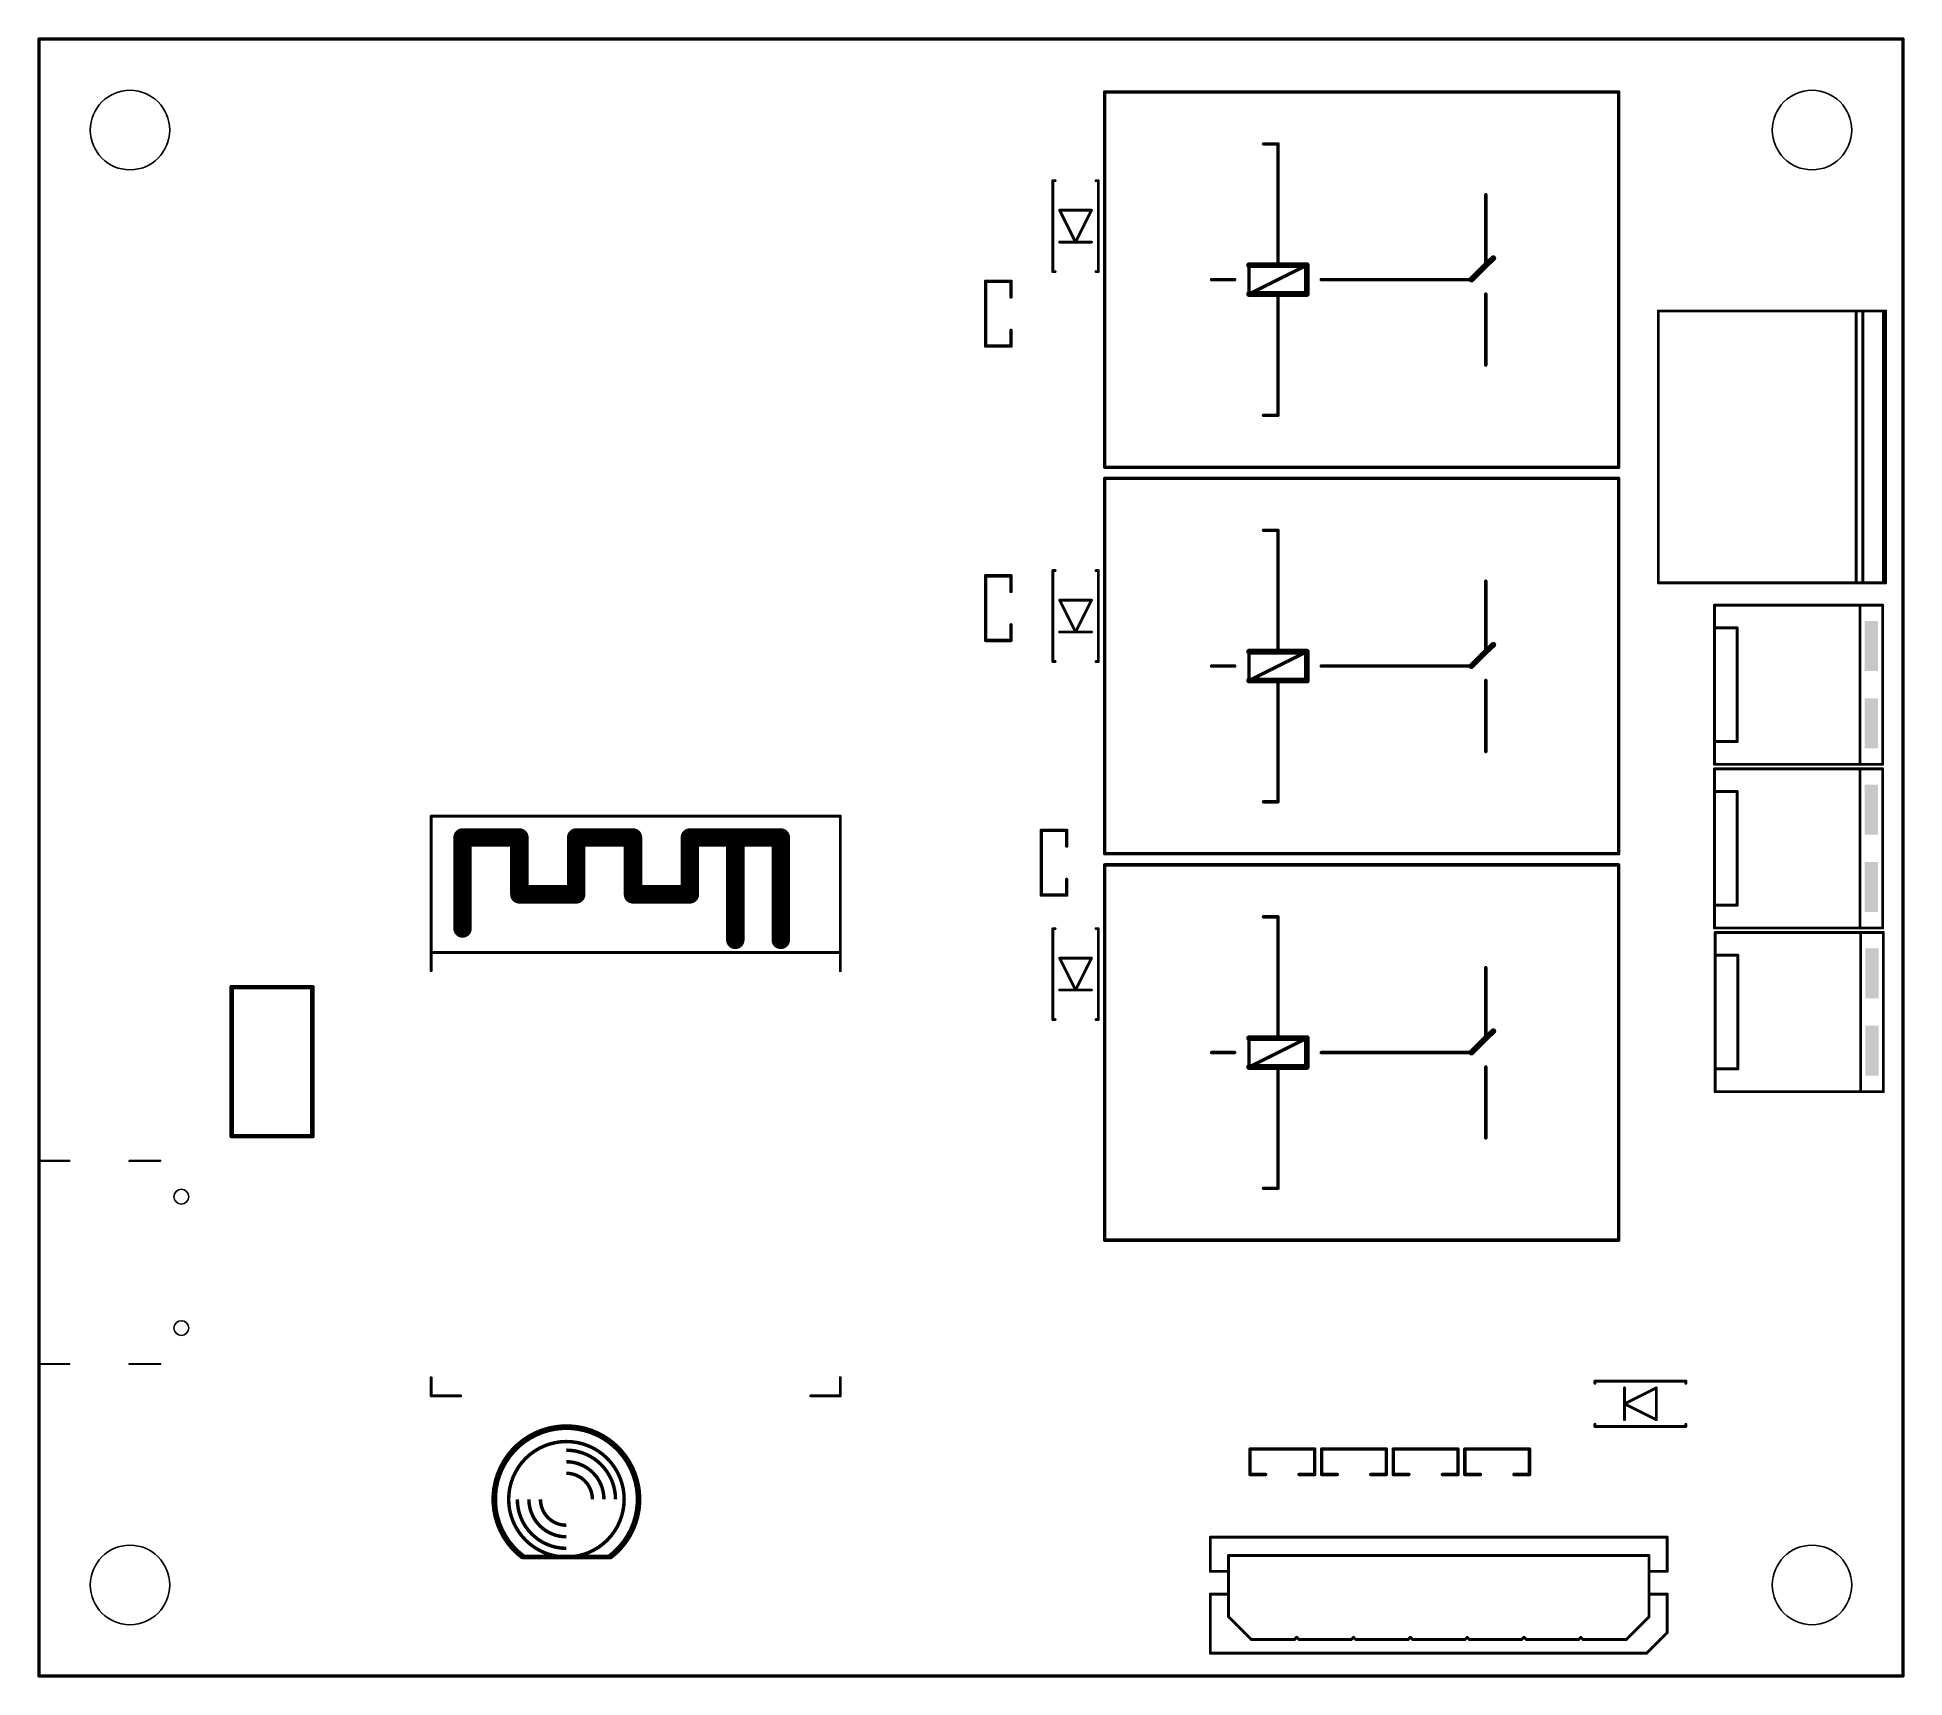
# Model space of a CAD drawing. Extents: x -0.1 to 82.1, y -0.1 to 72.1.
import ezdxf

# ---------------------------------------------------------------- set-up
doc = ezdxf.new("R2010")
doc.units = 0
doc.layers.add('20', color=183, linetype='CONTINUOUS')
doc.layers.add('21', color=253, linetype='CONTINUOUS')

# ---------------------------------------------------------------- blocks, each defined once
blk = doc.blocks.new('RECT')
blk.add_solid([(-0.5, -0.5), (0.5, -0.5), (-0.5, 0.5), (0.5, 0.5)])

msp = doc.modelspace()

# ---------------------------------------------------------------- linework, layer by layer
at = {"layer": '20', "const_width": 0.1524}
for points in [[(82, 72), (0, 72)], [(0, 72), (0, 0)], [(82, 0), (82, 72)], [(0, 0), (82, 0)]]:
    msp.add_lwpolyline(points, dxfattribs=at)
at = {"layer": '20', "const_width": 0.0762}
for points in [[(0, 72.0381, 1), (0, 71.9619)], [(0.0381, 72, 1), (-0.0381, 72)], [(82.0381, 72, 1), (81.9619, 72)], [(82, 71.9619, 1), (82, 72.0381)], [(0, 0.0381, 1), (0, -0.0381)], [(-0.0381, 0, 1), (0.0381, 0)], [(81.9619, 0, 1), (82.0381, 0)], [(82, -0.0381, 1), (82, 0.0381)]]:
    msp.add_lwpolyline(points, format="xyb", dxfattribs=at)
at = {"layer": '20'}
for centre, radius in [((4, 68), 1.75), ((78, 68), 1.75), ((6.26, 21.08), 0.325), ((6.26, 15.3), 0.325), ((4, 4), 1.75), ((78, 4), 1.75)]:
    msp.add_circle(centre, radius, dxfattribs=at)
at = {"layer": '21'}
for points, const_width in [([(46.885, 69.675), (69.491, 69.675)], 0.1524), ([(46.885, 69.675), (46.885, 53.165)], 0.1524), ([(69.491, 53.165), (69.491, 69.675)], 0.1524), ([(53.87, 67.389), (54.505, 67.389)], 0.1524), ([(54.505, 67.389), (54.505, 62.055)], 0.1524), ([(44.6, 65.77), (44.6, 61.77)], 0.127), ([(44.6, 65.77), (44.7, 65.77)], 0.127), ([(46.6, 65.77), (46.5, 65.77)], 0.127), ([(46.6, 65.77), (46.6, 61.77)], 0.127), ([(63.649, 65.1538), (63.649, 62.055)], 0.1524), ([(46.3, 64.47), (44.9, 64.47)], 0.127), ([(44.9, 64.47), (45.6, 63.07)], 0.127), ([(46.3, 64.47), (45.6, 63.07)], 0.127), ([(45.6, 63.07), (44.9, 63.07)], 0.127), ([(46.3, 63.07), (45.6, 63.07)], 0.127), ([(63.649, 62.055), (63.9792, 62.3598)], 0.254), ([(44.7, 61.77), (44.6, 61.77)], 0.127), ([(46.6, 61.77), (46.5, 61.77)], 0.127), ([(54.505, 62.055), (53.235, 62.055)], 0.254), ([(53.235, 62.055), (53.235, 60.785)], 0.1524), ([(53.235, 60.785), (55.775, 62.055)], 0.1524), ([(55.775, 62.055), (54.505, 62.055)], 0.254), ([(55.775, 60.785), (55.775, 62.055)], 0.254), ([(63.014, 61.42), (63.649, 62.055)], 0.254), ([(41.6428, 61.3424), (42.7604, 61.3424)], 0.1524), ([(41.6428, 61.3424), (41.6428, 58.4976)], 0.1524), ([(42.7604, 61.3424), (42.7604, 60.6566)], 0.1524), ([(51.584, 61.42), (52.6, 61.42)], 0.1524), ([(53.235, 60.785), (54.505, 60.785)], 0.254), ([(54.505, 60.785), (55.775, 60.785)], 0.254), ([(54.505, 60.785), (54.505, 55.451)], 0.1524), ([(56.41, 61.42), (63.014, 61.42)], 0.1524), ([(63.649, 60.785), (63.649, 57.6608)], 0.1524), ([(79.94, 60.04), (71.24, 60.04)], 0.127), ([(71.24, 60.04), (71.24, 48.08)], 0.127), ([(80.24, 60.04), (79.94, 60.04)], 0.127), ([(79.94, 48.08), (79.94, 60.04)], 0.127), ([(81.14, 60.04), (80.24, 60.04)], 0.127), ([(80.24, 48.08), (80.24, 60.04)], 0.127), ([(81.24, 60.04), (81.14, 60.04)], 0.127), ([(81.14, 48.08), (81.14, 60.04)], 0.127), ([(81.24, 48.08), (81.24, 60.04)], 0.127), ([(42.7604, 59.1834), (42.7604, 58.4976)], 0.1524), ([(42.7604, 58.4976), (41.6428, 58.4976)], 0.1524), ([(54.505, 55.451), (53.87, 55.451)], 0.1524), ([(69.491, 53.165), (46.885, 53.165)], 0.1524), ([(46.885, 52.675), (69.491, 52.675)], 0.1524), ([(46.885, 52.675), (46.885, 36.165)], 0.1524), ([(69.491, 36.165), (69.491, 52.675)], 0.1524), ([(53.87, 50.389), (54.505, 50.389)], 0.1524), ([(54.505, 50.389), (54.505, 45.055)], 0.1524), ([(44.6, 48.62), (44.6, 44.62)], 0.127), ([(44.6, 48.62), (44.7, 48.62)], 0.127), ([(46.6, 48.62), (46.5, 48.62)], 0.127), ([(46.6, 48.62), (46.6, 44.62)], 0.127), ([(41.6428, 48.3924), (42.7604, 48.3924)], 0.1524), ([(41.6428, 48.3924), (41.6428, 45.5476)], 0.1524), ([(42.7604, 48.3924), (42.7604, 47.7066)], 0.1524), ([(63.649, 48.1538), (63.649, 45.055)], 0.1524), ([(71.24, 48.08), (79.94, 48.08)], 0.127), ([(79.94, 48.08), (80.24, 48.08)], 0.127), ([(80.24, 48.08), (81.14, 48.08)], 0.127), ([(81.14, 48.08), (81.24, 48.08)], 0.127), ([(46.3, 47.32), (44.9, 47.32)], 0.127), ([(44.9, 47.32), (45.6, 45.92)], 0.127), ([(46.3, 47.32), (45.6, 45.92)], 0.127), ([(73.71, 46.1), (73.71, 47.1)], 0.127), ([(81.11, 47.1), (73.71, 47.1)], 0.127), ([(80.11, 40.1), (80.11, 47.1)], 0.127), ([(81.11, 40.1), (81.11, 47.1)], 0.127), ([(42.7604, 46.2334), (42.7604, 45.5476)], 0.1524), ([(73.71, 41.1), (73.71, 46.1)], 0.127), ([(74.71, 46.1), (73.71, 46.1)], 0.127), ([(74.71, 41.1), (74.71, 46.1)], 0.127), ([(42.7604, 45.5476), (41.6428, 45.5476)], 0.1524), ([(45.6, 45.92), (44.9, 45.92)], 0.127), ([(46.3, 45.92), (45.6, 45.92)], 0.127), ([(63.649, 45.055), (63.9792, 45.3598)], 0.254), ([(44.7, 44.62), (44.6, 44.62)], 0.127), ([(46.6, 44.62), (46.5, 44.62)], 0.127), ([(51.584, 44.42), (52.6, 44.42)], 0.1524), ([(54.505, 45.055), (53.235, 45.055)], 0.254), ([(53.235, 45.055), (53.235, 43.785)], 0.1524), ([(53.235, 43.785), (55.775, 45.055)], 0.1524), ([(55.775, 45.055), (54.505, 45.055)], 0.254), ([(55.775, 43.785), (55.775, 45.055)], 0.254), ([(56.41, 44.42), (63.014, 44.42)], 0.1524), ([(63.014, 44.42), (63.649, 45.055)], 0.254), ([(53.235, 43.785), (54.505, 43.785)], 0.254), ([(54.505, 43.785), (55.775, 43.785)], 0.254), ([(54.505, 43.785), (54.505, 38.451)], 0.1524), ([(63.649, 43.785), (63.649, 40.6608)], 0.1524), ([(73.71, 40.1), (73.71, 41.1)], 0.127), ([(73.71, 41.1), (74.71, 41.1)], 0.127), ([(73.71, 40.1), (81.11, 40.1)], 0.127), ([(73.71, 38.9), (73.71, 39.9)], 0.127), ([(81.11, 39.9), (73.71, 39.9)], 0.127), ([(80.11, 32.9), (80.11, 39.9)], 0.127), ([(81.11, 32.9), (81.11, 39.9)], 0.127), ([(73.71, 33.9), (73.71, 38.9)], 0.127), ([(74.71, 38.9), (73.71, 38.9)], 0.127), ([(74.71, 33.9), (74.71, 38.9)], 0.127), ([(17.25, 31.82), (17.25, 37.82)], 0.127), ([(17.25, 37.82), (35.25, 37.82)], 0.127), ([(35.25, 31.82), (35.25, 37.82)], 0.127), ([(54.505, 38.451), (53.87, 38.451)], 0.1524), ([(18.631, 32.878), (18.631, 36.878)], 0.8128), ([(18.631, 36.878), (21.131, 36.878)], 0.8128), ([(21.131, 36.878), (21.131, 34.378)], 0.8128), ([(23.631, 34.378), (23.631, 36.878)], 0.8128), ([(23.631, 36.878), (26.131, 36.878)], 0.8128), ([(26.131, 36.878), (26.131, 34.378)], 0.8128), ([(28.631, 34.378), (28.631, 36.878)], 0.8128), ([(28.631, 36.878), (30.631, 36.878)], 0.8128), ([(30.631, 36.878), (32.631, 36.878)], 0.8128), ([(30.631, 36.878), (30.631, 32.378)], 0.8128), ([(32.631, 36.878), (32.631, 32.378)], 0.8128), ([(44.0928, 37.1924), (45.2104, 37.1924)], 0.1524), ([(44.0928, 37.1924), (44.0928, 34.3476)], 0.1524), ([(45.2104, 37.1924), (45.2104, 36.5066)], 0.1524), ([(69.491, 36.165), (46.885, 36.165)], 0.1524), ([(46.885, 35.675), (69.491, 35.675)], 0.1524), ([(46.885, 35.675), (46.885, 19.165)], 0.1524), ([(69.491, 19.165), (69.491, 35.675)], 0.1524), ([(21.131, 34.378), (23.631, 34.378)], 0.8128), ([(26.131, 34.378), (28.631, 34.378)], 0.8128), ([(45.2104, 35.0334), (45.2104, 34.3476)], 0.1524), ([(45.2104, 34.3476), (44.0928, 34.3476)], 0.1524), ([(73.71, 32.9), (73.71, 33.9)], 0.127), ([(73.71, 33.9), (74.71, 33.9)], 0.127), ([(44.6, 32.87), (44.6, 28.87)], 0.127), ([(44.6, 32.87), (44.7, 32.87)], 0.127), ([(46.6, 32.87), (46.5, 32.87)], 0.127), ([(46.6, 32.87), (46.6, 28.87)], 0.127), ([(53.87, 33.389), (54.505, 33.389)], 0.1524), ([(54.505, 33.389), (54.505, 28.055)], 0.1524), ([(73.71, 32.9), (81.11, 32.9)], 0.127), ([(73.74, 31.7), (73.74, 32.7)], 0.127), ([(81.14, 32.7), (73.74, 32.7)], 0.127), ([(80.14, 25.7), (80.14, 32.7)], 0.127), ([(81.14, 25.7), (81.14, 32.7)], 0.127), ([(17.25, 31.82), (35.25, 31.82)], 0.127), ([(17.25, 31.82), (17.25, 31.02)], 0.127), ([(35.25, 31.82), (35.25, 31.02)], 0.127), ([(46.3, 31.57), (44.9, 31.57)], 0.127), ([(44.9, 31.57), (45.6, 30.17)], 0.127), ([(46.3, 31.57), (45.6, 30.17)], 0.127), ([(63.649, 31.1538), (63.649, 28.055)], 0.1524), ([(73.74, 26.7), (73.74, 31.7)], 0.127), ([(74.74, 31.7), (73.74, 31.7)], 0.127), ([(74.74, 26.7), (74.74, 31.7)], 0.127), ([(8.472, 23.743), (8.472, 30.297)], 0.2032), ([(8.472, 30.297), (12.028, 30.297)], 0.2032), ([(12.028, 30.297), (12.028, 23.743)], 0.2032), ([(45.6, 30.17), (44.9, 30.17)], 0.127), ([(46.3, 30.17), (45.6, 30.17)], 0.127), ([(44.7, 28.87), (44.6, 28.87)], 0.127), ([(46.6, 28.87), (46.5, 28.87)], 0.127), ([(54.505, 28.055), (53.235, 28.055)], 0.254), ([(53.235, 28.055), (53.235, 26.785)], 0.1524), ([(53.235, 26.785), (55.775, 28.055)], 0.1524), ([(55.775, 28.055), (54.505, 28.055)], 0.254), ([(55.775, 26.785), (55.775, 28.055)], 0.254), ([(63.014, 27.42), (63.649, 28.055)], 0.254), ([(63.649, 28.055), (63.9792, 28.3598)], 0.254), ([(51.584, 27.42), (52.6, 27.42)], 0.1524), ([(56.41, 27.42), (63.014, 27.42)], 0.1524), ([(53.235, 26.785), (54.505, 26.785)], 0.254), ([(54.505, 26.785), (55.775, 26.785)], 0.254), ([(54.505, 26.785), (54.505, 21.451)], 0.1524), ([(63.649, 26.785), (63.649, 23.6608)], 0.1524), ([(73.74, 25.7), (73.74, 26.7)], 0.127), ([(73.74, 26.7), (74.74, 26.7)], 0.127), ([(73.74, 25.7), (81.14, 25.7)], 0.127), ([(12.028, 23.743), (8.472, 23.743)], 0.2032), ([(-0.02, 13.72), (-0.02, 22.66)], 0.1016), ([(-0.02, 22.66), (1.33, 22.66)], 0.1016), ([(3.98, 22.66), (5.33, 22.66)], 0.1016), ([(54.505, 21.451), (53.87, 21.451)], 0.1524), ([(69.491, 19.165), (46.885, 19.165)], 0.1524), ([(1.33, 13.72), (-0.02, 13.72)], 0.1016), ([(5.33, 13.72), (3.98, 13.72)], 0.1016), ([(17.25, 12.32), (17.25, 13.12)], 0.127), ([(35.25, 12.32), (35.25, 13.12)], 0.127), ([(17.25, 12.32), (18.55, 12.32)], 0.127), ([(33.95, 12.32), (35.25, 12.32)], 0.127), ([(72.45, 12.97), (68.45, 12.97)], 0.127), ([(68.45, 12.87), (68.45, 12.97)], 0.127), ([(69.75, 11.97), (69.75, 12.67)], 0.127), ([(71.15, 12.67), (69.75, 11.97)], 0.127), ([(71.15, 11.27), (71.15, 12.67)], 0.127), ([(72.45, 12.97), (72.45, 12.87)], 0.127), ([(69.75, 11.27), (69.75, 11.97)], 0.127), ([(71.15, 11.27), (69.75, 11.97)], 0.127), ([(68.45, 10.97), (68.45, 11.07)], 0.127), ([(72.45, 10.97), (68.45, 10.97)], 0.127), ([(72.45, 10.97), (72.45, 11.07)], 0.127), ([(53.2776, 8.8596), (53.2776, 9.9772)], 0.1524), ([(56.1224, 9.9772), (53.2776, 9.9772)], 0.1524), ([(56.1224, 9.9772), (56.1224, 8.8596)], 0.1524), ([(56.4276, 8.8596), (56.4276, 9.9772)], 0.1524), ([(59.2724, 9.9772), (56.4276, 9.9772)], 0.1524), ([(59.2724, 9.9772), (59.2724, 8.8596)], 0.1524), ([(59.5776, 8.8596), (59.5776, 9.9772)], 0.1524), ([(62.4224, 9.9772), (59.5776, 9.9772)], 0.1524), ([(62.4224, 9.9772), (62.4224, 8.8596)], 0.1524), ([(62.7276, 8.8596), (62.7276, 9.9772)], 0.1524), ([(65.5724, 9.9772), (62.7276, 9.9772)], 0.1524), ([(65.5724, 9.9772), (65.5724, 8.8596)], 0.1524), ([(53.9634, 8.8596), (53.2776, 8.8596)], 0.1524), ([(56.1224, 8.8596), (55.4366, 8.8596)], 0.1524), ([(57.1134, 8.8596), (56.4276, 8.8596)], 0.1524), ([(59.2724, 8.8596), (58.5866, 8.8596)], 0.1524), ([(60.2634, 8.8596), (59.5776, 8.8596)], 0.1524), ([(62.4224, 8.8596), (61.7366, 8.8596)], 0.1524), ([(63.4134, 8.8596), (62.7276, 8.8596)], 0.1524), ([(65.5724, 8.8596), (64.8866, 8.8596)], 0.1524), ([(71.63, 6.1), (51.53, 6.1)], 0.127), ([(51.53, 4.6), (51.53, 6.1)], 0.127), ([(71.63, 4.6), (71.63, 6.1)], 0.127), ([(21.295, 5.23), (25.105, 5.23)], 0.2032), ([(52.33, 4.6), (52.33, 5.3)], 0.127), ([(70.83, 5.3), (52.33, 5.3)], 0.127), ([(70.83, 5.3), (70.83, 4.6)], 0.127), ([(52.33, 4.6), (51.53, 4.6)], 0.127), ([(52.33, 3.6), (52.33, 4.6)], 0.127), ([(70.83, 4.6), (70.83, 3.6)], 0.127), ([(71.63, 4.6), (70.83, 4.6)], 0.127), ([(51.53, 1), (51.53, 3.6)], 0.127), ([(52.33, 3.6), (51.53, 3.6)], 0.127), ([(52.33, 2.6), (52.33, 3.6)], 0.127), ([(70.83, 3.6), (70.83, 2.6)], 0.127), ([(71.63, 3.6), (70.83, 3.6)], 0.127), ([(71.63, 1.9), (71.63, 3.6)], 0.127), ([(53.33, 1.6), (52.33, 2.6)], 0.127), ([(70.83, 2.6), (69.83, 1.6)], 0.127), ([(55.23, 1.6), (53.33, 1.6)], 0.127), ([(55.33, 1.7), (55.23, 1.6)], 0.127), ([(55.43, 1.6), (55.33, 1.7)], 0.127), ([(57.73, 1.6), (55.43, 1.6)], 0.127), ([(57.83, 1.7), (57.73, 1.6)], 0.127), ([(57.93, 1.6), (57.83, 1.7)], 0.127), ([(60.23, 1.6), (57.93, 1.6)], 0.127), ([(60.33, 1.7), (60.23, 1.6)], 0.127), ([(60.43, 1.6), (60.33, 1.7)], 0.127), ([(62.73, 1.6), (60.43, 1.6)], 0.127), ([(62.83, 1.7), (62.73, 1.6)], 0.127), ([(62.93, 1.6), (62.83, 1.7)], 0.127), ([(65.23, 1.6), (62.93, 1.6)], 0.127), ([(65.33, 1.7), (65.23, 1.6)], 0.127), ([(65.43, 1.6), (65.33, 1.7)], 0.127), ([(67.73, 1.6), (65.43, 1.6)], 0.127), ([(67.83, 1.7), (67.73, 1.6)], 0.127), ([(67.93, 1.6), (67.83, 1.7)], 0.127), ([(69.83, 1.6), (67.93, 1.6)], 0.127), ([(71.63, 1.9), (70.73, 1)], 0.127), ([(70.73, 1), (51.53, 1)], 0.127)]:
    msp.add_lwpolyline(points, dxfattribs=dict(at, const_width=const_width))
for points, const_width in [([(46.885, 69.7131, 1), (46.885, 69.6369)], 0.0762), ([(46.9231, 69.675, 1), (46.8469, 69.675)], 0.0762), ([(69.5291, 69.675, 1), (69.4529, 69.675)], 0.0762), ([(69.491, 69.6369, 1), (69.491, 69.7131)], 0.0762), ([(53.87, 67.4271, 1), (53.87, 67.3509)], 0.0762), ([(54.5431, 67.389, 1), (54.4669, 67.389)], 0.0762), ([(54.505, 67.3509, 1), (54.505, 67.4271)], 0.0762), ([(44.6318, 65.77, 1), (44.5682, 65.77)], 0.0635), ([(44.6, 65.8018, 1), (44.6, 65.7383)], 0.0635), ([(44.7, 65.7383, 1), (44.7, 65.8018)], 0.0635), ([(46.5, 65.8018, 1), (46.5, 65.7383)], 0.0635), ([(46.6318, 65.77, 1), (46.5682, 65.77)], 0.0635), ([(46.6, 65.7383, 1), (46.6, 65.8018)], 0.0635), ([(63.6871, 65.1538, 1), (63.6109, 65.1538)], 0.0762), ([(44.9, 64.5018, 1), (44.9, 64.4382)], 0.0635), ([(44.9284, 64.4842, 1), (44.8716, 64.4558)], 0.0635), ([(46.3284, 64.4558, 1), (46.2716, 64.4842)], 0.0635), ([(46.3, 64.4382, 1), (46.3, 64.5018)], 0.0635), ([(44.9, 63.1018, 1), (44.9, 63.0382)], 0.0635), ([(45.6, 63.1018, 1), (45.6, 63.0382)], 0.0635), ([(45.5716, 63.0842, 1), (45.6284, 63.0558)], 0.0635), ([(45.5716, 63.0558, 1), (45.6284, 63.0842)], 0.0635), ([(45.6, 63.0382, 1), (45.6, 63.1018)], 0.0635), ([(46.3, 63.0382, 1), (46.3, 63.1018)], 0.0635), ([(64.0223, 62.3131, 1), (63.9361, 62.4065)], 0.127), ([(44.5682, 61.77, 1), (44.6318, 61.77)], 0.0635), ([(44.6, 61.8018, 1), (44.6, 61.7383)], 0.0635), ([(44.7, 61.7383, 1), (44.7, 61.8018)], 0.0635), ([(46.5, 61.8018, 1), (46.5, 61.7383)], 0.0635), ([(46.5682, 61.77, 1), (46.6318, 61.77)], 0.0635), ([(46.6, 61.7383, 1), (46.6, 61.8018)], 0.0635), ([(53.235, 62.1185, 1), (53.235, 61.9915)], 0.127), ([(53.2731, 62.055, 1), (53.1969, 62.055)], 0.0762), ([(54.505, 62.1185, 1), (54.505, 61.9915)], 0.127), ([(54.4669, 62.055, 1), (54.5431, 62.055)], 0.0762), ([(54.505, 61.9915, 1), (54.505, 62.1185)], 0.127), ([(55.8385, 62.055, 1), (55.7115, 62.055)], 0.127), ([(55.775, 61.9915, 1), (55.775, 62.1185)], 0.127), ([(55.792, 62.0209, 1), (55.758, 62.0891)], 0.0762), ([(63.6059, 62.1017, 1), (63.6921, 62.0083)], 0.127), ([(63.6939, 62.0101, 1), (63.6041, 62.0999)], 0.127), ([(63.6109, 62.055, 1), (63.6871, 62.055)], 0.0762), ([(41.6428, 61.3805, 1), (41.6428, 61.3043)], 0.0762), ([(41.6809, 61.3424, 1), (41.6047, 61.3424)], 0.0762), ([(42.7985, 61.3424, 1), (42.7223, 61.3424)], 0.0762), ([(42.7604, 61.3043, 1), (42.7604, 61.3805)], 0.0762), ([(51.584, 61.4581, 1), (51.584, 61.3819)], 0.0762), ([(52.6, 61.3819, 1), (52.6, 61.4581)], 0.0762), ([(53.235, 60.8485, 1), (53.235, 60.7215)], 0.127), ([(53.218, 60.8191, 1), (53.252, 60.7509)], 0.0762), ([(53.1969, 60.785, 1), (53.2731, 60.785)], 0.0762), ([(54.505, 60.8485, 1), (54.505, 60.7215)], 0.127), ([(54.5431, 60.785, 1), (54.4669, 60.785)], 0.0762), ([(54.505, 60.7215, 1), (54.505, 60.8485)], 0.127), ([(55.7115, 60.785, 1), (55.8385, 60.785)], 0.127), ([(55.775, 60.7215, 1), (55.775, 60.8485)], 0.127), ([(56.41, 61.4581, 1), (56.41, 61.3819)], 0.0762), ([(62.9691, 61.4649, 1), (63.0589, 61.3751)], 0.127), ([(63.014, 61.3819, 1), (63.014, 61.4581)], 0.0762), ([(63.6871, 60.785, 1), (63.6109, 60.785)], 0.0762), ([(42.7223, 60.6566, 1), (42.7985, 60.6566)], 0.0762), ([(71.24, 60.0718, 1), (71.24, 60.0083)], 0.0635), ([(71.2718, 60.04, 1), (71.2083, 60.04)], 0.0635), ([(79.9718, 60.04, 1), (79.9082, 60.04)], 0.0635), ([(79.94, 60.0718, 1), (79.94, 60.0083)], 0.0635), ([(79.94, 60.0083, 1), (79.94, 60.0718)], 0.0635), ([(80.24, 60.0718, 1), (80.24, 60.0083)], 0.0635), ([(80.2718, 60.04, 1), (80.2083, 60.04)], 0.0635), ([(80.24, 60.0083, 1), (80.24, 60.0718)], 0.0635), ([(81.1718, 60.04, 1), (81.1082, 60.04)], 0.0635), ([(81.14, 60.0718, 1), (81.14, 60.0083)], 0.0635), ([(81.14, 60.0083, 1), (81.14, 60.0718)], 0.0635), ([(81.2718, 60.04, 1), (81.2083, 60.04)], 0.0635), ([(81.24, 60.0083, 1), (81.24, 60.0718)], 0.0635), ([(42.7985, 59.1834, 1), (42.7223, 59.1834)], 0.0762), ([(41.6428, 58.5357, 1), (41.6428, 58.4595)], 0.0762), ([(41.6047, 58.4976, 1), (41.6809, 58.4976)], 0.0762), ([(42.7223, 58.4976, 1), (42.7985, 58.4976)], 0.0762), ([(42.7604, 58.4595, 1), (42.7604, 58.5357)], 0.0762), ([(63.6109, 57.6608, 1), (63.6871, 57.6608)], 0.0762), ([(53.87, 55.4891, 1), (53.87, 55.4129)], 0.0762), ([(54.4669, 55.451, 1), (54.5431, 55.451)], 0.0762), ([(54.505, 55.4129, 1), (54.505, 55.4891)], 0.0762), ([(46.885, 53.2031, 1), (46.885, 53.1269)], 0.0762), ([(46.8469, 53.165, 1), (46.9231, 53.165)], 0.0762), ([(46.885, 52.7131, 1), (46.885, 52.6369)], 0.0762), ([(46.9231, 52.675, 1), (46.8469, 52.675)], 0.0762), ([(69.4529, 53.165, 1), (69.5291, 53.165)], 0.0762), ([(69.5291, 52.675, 1), (69.4529, 52.675)], 0.0762), ([(69.491, 53.1269, 1), (69.491, 53.2031)], 0.0762), ([(69.491, 52.6369, 1), (69.491, 52.7131)], 0.0762), ([(53.87, 50.4271, 1), (53.87, 50.3509)], 0.0762), ([(54.5431, 50.389, 1), (54.4669, 50.389)], 0.0762), ([(54.505, 50.3509, 1), (54.505, 50.4271)], 0.0762), ([(44.6318, 48.62, 1), (44.5682, 48.62)], 0.0635), ([(44.6, 48.6518, 1), (44.6, 48.5883)], 0.0635), ([(44.7, 48.5883, 1), (44.7, 48.6518)], 0.0635), ([(46.5, 48.6518, 1), (46.5, 48.5883)], 0.0635), ([(46.6318, 48.62, 1), (46.5682, 48.62)], 0.0635), ([(46.6, 48.5883, 1), (46.6, 48.6518)], 0.0635), ([(41.6428, 48.4305, 1), (41.6428, 48.3543)], 0.0762), ([(41.6809, 48.3924, 1), (41.6047, 48.3924)], 0.0762), ([(42.7985, 48.3924, 1), (42.7223, 48.3924)], 0.0762), ([(42.7223, 47.7066, 1), (42.7985, 47.7066)], 0.0762), ([(42.7604, 48.3543, 1), (42.7604, 48.4305)], 0.0762), ([(63.6871, 48.1538, 1), (63.6109, 48.1538)], 0.0762), ([(71.24, 48.1118, 1), (71.24, 48.0483)], 0.0635), ([(71.2083, 48.08, 1), (71.2718, 48.08)], 0.0635), ([(79.9082, 48.08, 1), (79.9718, 48.08)], 0.0635), ([(79.94, 48.1118, 1), (79.94, 48.0483)], 0.0635), ([(79.94, 48.0483, 1), (79.94, 48.1118)], 0.0635), ([(80.24, 48.1118, 1), (80.24, 48.0483)], 0.0635), ([(80.2083, 48.08, 1), (80.2718, 48.08)], 0.0635), ([(80.24, 48.0483, 1), (80.24, 48.1118)], 0.0635), ([(81.1082, 48.08, 1), (81.1718, 48.08)], 0.0635), ([(81.14, 48.1118, 1), (81.14, 48.0483)], 0.0635), ([(81.14, 48.0483, 1), (81.14, 48.1118)], 0.0635), ([(81.2083, 48.08, 1), (81.2718, 48.08)], 0.0635), ([(81.24, 48.0483, 1), (81.24, 48.1118)], 0.0635), ([(44.9, 47.3518, 1), (44.9, 47.2882)], 0.0635), ([(44.9284, 47.3342, 1), (44.8716, 47.3058)], 0.0635), ([(46.3284, 47.3058, 1), (46.2716, 47.3342)], 0.0635), ([(46.3, 47.2882, 1), (46.3, 47.3518)], 0.0635), ([(73.71, 47.1318, 1), (73.71, 47.0682)], 0.0635), ([(73.7418, 47.1, 1), (73.6783, 47.1)], 0.0635), ([(80.1418, 47.1, 1), (80.0782, 47.1)], 0.0635), ([(81.1418, 47.1, 1), (81.0782, 47.1)], 0.0635), ([(81.11, 47.0682, 1), (81.11, 47.1318)], 0.0635), ([(42.7985, 46.2334, 1), (42.7223, 46.2334)], 0.0762), ([(73.71, 46.1318, 1), (73.71, 46.0682)], 0.0635), ([(73.7418, 46.1, 1), (73.6783, 46.1)], 0.0635), ([(73.6783, 46.1, 1), (73.7418, 46.1)], 0.0635), ([(74.7418, 46.1, 1), (74.6783, 46.1)], 0.0635), ([(74.71, 46.0682, 1), (74.71, 46.1318)], 0.0635), ([(41.6428, 45.5857, 1), (41.6428, 45.5095)], 0.0762), ([(41.6047, 45.5476, 1), (41.6809, 45.5476)], 0.0762), ([(42.7223, 45.5476, 1), (42.7985, 45.5476)], 0.0762), ([(42.7604, 45.5095, 1), (42.7604, 45.5857)], 0.0762), ([(44.9, 45.9518, 1), (44.9, 45.8882)], 0.0635), ([(45.6, 45.9518, 1), (45.6, 45.8882)], 0.0635), ([(45.5716, 45.9342, 1), (45.6284, 45.9058)], 0.0635), ([(45.5716, 45.9058, 1), (45.6284, 45.9342)], 0.0635), ([(45.6, 45.8882, 1), (45.6, 45.9518)], 0.0635), ([(46.3, 45.8882, 1), (46.3, 45.9518)], 0.0635), ([(64.0223, 45.3131, 1), (63.9361, 45.4065)], 0.127), ([(44.5682, 44.62, 1), (44.6318, 44.62)], 0.0635), ([(44.6, 44.6518, 1), (44.6, 44.5883)], 0.0635), ([(44.7, 44.5883, 1), (44.7, 44.6518)], 0.0635), ([(46.5, 44.6518, 1), (46.5, 44.5883)], 0.0635), ([(46.5682, 44.62, 1), (46.6318, 44.62)], 0.0635), ([(46.6, 44.5883, 1), (46.6, 44.6518)], 0.0635), ([(51.584, 44.4581, 1), (51.584, 44.3819)], 0.0762), ([(52.6, 44.3819, 1), (52.6, 44.4581)], 0.0762), ([(53.235, 45.1185, 1), (53.235, 44.9915)], 0.127), ([(53.2731, 45.055, 1), (53.1969, 45.055)], 0.0762), ([(54.505, 45.1185, 1), (54.505, 44.9915)], 0.127), ([(54.4669, 45.055, 1), (54.5431, 45.055)], 0.0762), ([(54.505, 44.9915, 1), (54.505, 45.1185)], 0.127), ([(55.8385, 45.055, 1), (55.7115, 45.055)], 0.127), ([(55.775, 44.9915, 1), (55.775, 45.1185)], 0.127), ([(55.792, 45.0209, 1), (55.758, 45.0891)], 0.0762), ([(56.41, 44.4581, 1), (56.41, 44.3819)], 0.0762), ([(62.9691, 44.4649, 1), (63.0589, 44.3751)], 0.127), ([(63.014, 44.3819, 1), (63.014, 44.4581)], 0.0762), ([(63.6059, 45.1017, 1), (63.6921, 45.0083)], 0.127), ([(63.6939, 45.0101, 1), (63.6041, 45.0999)], 0.127), ([(63.6109, 45.055, 1), (63.6871, 45.055)], 0.0762), ([(53.235, 43.8485, 1), (53.235, 43.7215)], 0.127), ([(53.218, 43.8191, 1), (53.252, 43.7509)], 0.0762), ([(53.1969, 43.785, 1), (53.2731, 43.785)], 0.0762), ([(54.505, 43.8485, 1), (54.505, 43.7215)], 0.127), ([(54.5431, 43.785, 1), (54.4669, 43.785)], 0.0762), ([(54.505, 43.7215, 1), (54.505, 43.8485)], 0.127), ([(55.7115, 43.785, 1), (55.8385, 43.785)], 0.127), ([(55.775, 43.7215, 1), (55.775, 43.8485)], 0.127), ([(63.6871, 43.785, 1), (63.6109, 43.785)], 0.0762), ([(73.71, 41.1318, 1), (73.71, 41.0682)], 0.0635), ([(73.7418, 41.1, 1), (73.6783, 41.1)], 0.0635), ([(73.6783, 41.1, 1), (73.7418, 41.1)], 0.0635), ([(74.6783, 41.1, 1), (74.7418, 41.1)], 0.0635), ([(74.71, 41.0682, 1), (74.71, 41.1318)], 0.0635), ([(63.6109, 40.6608, 1), (63.6871, 40.6608)], 0.0762), ([(73.71, 40.1318, 1), (73.71, 40.0682)], 0.0635), ([(73.71, 39.9318, 1), (73.71, 39.8682)], 0.0635), ([(73.6783, 40.1, 1), (73.7418, 40.1)], 0.0635), ([(73.7418, 39.9, 1), (73.6783, 39.9)], 0.0635), ([(80.0782, 40.1, 1), (80.1418, 40.1)], 0.0635), ([(80.1418, 39.9, 1), (80.0782, 39.9)], 0.0635), ([(81.0782, 40.1, 1), (81.1418, 40.1)], 0.0635), ([(81.1418, 39.9, 1), (81.0782, 39.9)], 0.0635), ([(81.11, 40.0682, 1), (81.11, 40.1318)], 0.0635), ([(81.11, 39.8682, 1), (81.11, 39.9318)], 0.0635), ([(73.71, 38.9318, 1), (73.71, 38.8682)], 0.0635), ([(73.7418, 38.9, 1), (73.6783, 38.9)], 0.0635), ([(73.6783, 38.9, 1), (73.7418, 38.9)], 0.0635), ([(74.7418, 38.9, 1), (74.6783, 38.9)], 0.0635), ([(74.71, 38.8682, 1), (74.71, 38.9318)], 0.0635), ([(17.25, 37.8518, 1), (17.25, 37.7882)], 0.0635), ([(17.2817, 37.82, 1), (17.2183, 37.82)], 0.0635), ([(35.2818, 37.82, 1), (35.2182, 37.82)], 0.0635), ([(35.25, 37.7882, 1), (35.25, 37.8518)], 0.0635), ([(53.87, 38.4891, 1), (53.87, 38.4129)], 0.0762), ([(54.4669, 38.451, 1), (54.5431, 38.451)], 0.0762), ([(54.505, 38.4129, 1), (54.505, 38.4891)], 0.0762), ([(18.8342, 36.878, 1), (18.4278, 36.878)], 0.4064), ([(18.631, 37.0812, 1), (18.631, 36.6748)], 0.4064), ([(21.3342, 36.878, 1), (20.9278, 36.878)], 0.4064), ([(21.131, 36.6748, 1), (21.131, 37.0812)], 0.4064), ([(23.8342, 36.878, 1), (23.4278, 36.878)], 0.4064), ([(23.631, 37.0812, 1), (23.631, 36.6748)], 0.4064), ([(26.3342, 36.878, 1), (25.9278, 36.878)], 0.4064), ([(26.131, 36.6748, 1), (26.131, 37.0812)], 0.4064), ([(28.8342, 36.878, 1), (28.4278, 36.878)], 0.4064), ([(28.631, 37.0812, 1), (28.631, 36.6748)], 0.4064), ([(30.631, 37.0812, 1), (30.631, 36.6748)], 0.4064), ([(30.8342, 36.878, 1), (30.4278, 36.878)], 0.4064), ([(30.631, 36.6748, 1), (30.631, 37.0812)], 0.4064), ([(32.8342, 36.878, 1), (32.4278, 36.878)], 0.4064), ([(32.631, 36.6748, 1), (32.631, 37.0812)], 0.4064), ([(44.0928, 37.2305, 1), (44.0928, 37.1543)], 0.0762), ([(44.1309, 37.1924, 1), (44.0547, 37.1924)], 0.0762), ([(45.2485, 37.1924, 1), (45.1723, 37.1924)], 0.0762), ([(45.2104, 37.1543, 1), (45.2104, 37.2305)], 0.0762), ([(45.1723, 36.5066, 1), (45.2485, 36.5066)], 0.0762), ([(46.885, 36.2031, 1), (46.885, 36.1269)], 0.0762), ([(46.8469, 36.165, 1), (46.9231, 36.165)], 0.0762), ([(69.4529, 36.165, 1), (69.5291, 36.165)], 0.0762), ([(69.491, 36.1269, 1), (69.491, 36.2031)], 0.0762), ([(46.885, 35.7131, 1), (46.885, 35.6369)], 0.0762), ([(46.9231, 35.675, 1), (46.8469, 35.675)], 0.0762), ([(69.5291, 35.675, 1), (69.4529, 35.675)], 0.0762), ([(69.491, 35.6369, 1), (69.491, 35.7131)], 0.0762), ([(21.131, 34.5812, 1), (21.131, 34.1748)], 0.4064), ([(20.9278, 34.378, 1), (21.3342, 34.378)], 0.4064), ([(23.4278, 34.378, 1), (23.8342, 34.378)], 0.4064), ([(23.631, 34.1748, 1), (23.631, 34.5812)], 0.4064), ([(26.131, 34.5812, 1), (26.131, 34.1748)], 0.4064), ([(25.9278, 34.378, 1), (26.3342, 34.378)], 0.4064), ([(28.4278, 34.378, 1), (28.8342, 34.378)], 0.4064), ([(28.631, 34.1748, 1), (28.631, 34.5812)], 0.4064), ([(45.2485, 35.0334, 1), (45.1723, 35.0334)], 0.0762), ([(44.0928, 34.3857, 1), (44.0928, 34.3095)], 0.0762), ([(44.0547, 34.3476, 1), (44.1309, 34.3476)], 0.0762), ([(45.1723, 34.3476, 1), (45.2485, 34.3476)], 0.0762), ([(45.2104, 34.3095, 1), (45.2104, 34.3857)], 0.0762), ([(73.71, 33.9318, 1), (73.71, 33.8682)], 0.0635), ([(73.7418, 33.9, 1), (73.6783, 33.9)], 0.0635), ([(73.6783, 33.9, 1), (73.7418, 33.9)], 0.0635), ([(74.6783, 33.9, 1), (74.7418, 33.9)], 0.0635), ([(74.71, 33.8682, 1), (74.71, 33.9318)], 0.0635), ([(18.4278, 32.878, 1), (18.8342, 32.878)], 0.4064), ([(44.6318, 32.87, 1), (44.5682, 32.87)], 0.0635), ([(44.6, 32.9018, 1), (44.6, 32.8383)], 0.0635), ([(44.7, 32.8383, 1), (44.7, 32.9018)], 0.0635), ([(46.5, 32.9018, 1), (46.5, 32.8383)], 0.0635), ([(46.6318, 32.87, 1), (46.5682, 32.87)], 0.0635), ([(46.6, 32.8383, 1), (46.6, 32.9018)], 0.0635), ([(53.87, 33.4271, 1), (53.87, 33.3509)], 0.0762), ([(54.5431, 33.389, 1), (54.4669, 33.389)], 0.0762), ([(54.505, 33.3509, 1), (54.505, 33.4271)], 0.0762), ([(73.71, 32.9318, 1), (73.71, 32.8682)], 0.0635), ([(73.6783, 32.9, 1), (73.7418, 32.9)], 0.0635), ([(80.0782, 32.9, 1), (80.1418, 32.9)], 0.0635), ([(81.0782, 32.9, 1), (81.1418, 32.9)], 0.0635), ([(81.11, 32.8682, 1), (81.11, 32.9318)], 0.0635), ([(30.4278, 32.378, 1), (30.8342, 32.378)], 0.4064), ([(32.4278, 32.378, 1), (32.8342, 32.378)], 0.4064), ([(73.74, 32.7318, 1), (73.74, 32.6683)], 0.0635), ([(73.7718, 32.7, 1), (73.7083, 32.7)], 0.0635), ([(80.1718, 32.7, 1), (80.1082, 32.7)], 0.0635), ([(81.1718, 32.7, 1), (81.1082, 32.7)], 0.0635), ([(81.14, 32.6683, 1), (81.14, 32.7318)], 0.0635), ([(17.25, 31.8517, 1), (17.25, 31.7883)], 0.0635), ([(17.2817, 31.82, 1), (17.2183, 31.82)], 0.0635), ([(17.2183, 31.82, 1), (17.2817, 31.82)], 0.0635), ([(35.2818, 31.82, 1), (35.2182, 31.82)], 0.0635), ([(35.2182, 31.82, 1), (35.2818, 31.82)], 0.0635), ([(35.25, 31.7883, 1), (35.25, 31.8517)], 0.0635), ([(44.9284, 31.5842, 1), (44.8716, 31.5558)], 0.0635), ([(44.9, 31.6017, 1), (44.9, 31.5383)], 0.0635), ([(46.3284, 31.5558, 1), (46.2716, 31.5842)], 0.0635), ([(46.3, 31.5383, 1), (46.3, 31.6017)], 0.0635), ([(63.6871, 31.1538, 1), (63.6109, 31.1538)], 0.0762), ([(73.7718, 31.7, 1), (73.7083, 31.7)], 0.0635), ([(73.74, 31.7318, 1), (73.74, 31.6683)], 0.0635), ([(73.7083, 31.7, 1), (73.7718, 31.7)], 0.0635), ([(74.7718, 31.7, 1), (74.7083, 31.7)], 0.0635), ([(74.74, 31.6683, 1), (74.74, 31.7318)], 0.0635), ([(8.5228, 30.297, 1), (8.4212, 30.297)], 0.1016), ([(8.472, 30.3478, 1), (8.472, 30.2462)], 0.1016), ([(12.0788, 30.297, 1), (11.9772, 30.297)], 0.1016), ([(12.028, 30.2462, 1), (12.028, 30.3478)], 0.1016), ([(17.2183, 31.02, 1), (17.2817, 31.02)], 0.0635), ([(35.2182, 31.02, 1), (35.2818, 31.02)], 0.0635), ([(44.9, 30.2018, 1), (44.9, 30.1383)], 0.0635), ([(45.6, 30.2018, 1), (45.6, 30.1383)], 0.0635), ([(45.5716, 30.1842, 1), (45.6284, 30.1558)], 0.0635), ([(45.5716, 30.1558, 1), (45.6284, 30.1842)], 0.0635), ([(45.6, 30.1383, 1), (45.6, 30.2018)], 0.0635), ([(46.3, 30.1383, 1), (46.3, 30.2018)], 0.0635), ([(44.5682, 28.87, 1), (44.6318, 28.87)], 0.0635), ([(44.6, 28.9017, 1), (44.6, 28.8383)], 0.0635), ([(44.7, 28.8383, 1), (44.7, 28.9017)], 0.0635), ([(46.5, 28.9017, 1), (46.5, 28.8383)], 0.0635), ([(46.5682, 28.87, 1), (46.6318, 28.87)], 0.0635), ([(46.6, 28.8383, 1), (46.6, 28.9017)], 0.0635), ([(53.235, 28.1185, 1), (53.235, 27.9915)], 0.127), ([(53.2731, 28.055, 1), (53.1969, 28.055)], 0.0762), ([(54.505, 28.1185, 1), (54.505, 27.9915)], 0.127), ([(54.4669, 28.055, 1), (54.5431, 28.055)], 0.0762), ([(54.505, 27.9915, 1), (54.505, 28.1185)], 0.127), ([(55.8385, 28.055, 1), (55.7115, 28.055)], 0.127), ([(55.775, 27.9915, 1), (55.775, 28.1185)], 0.127), ([(55.792, 28.0209, 1), (55.758, 28.0891)], 0.0762), ([(63.6059, 28.1017, 1), (63.6921, 28.0083)], 0.127), ([(63.6939, 28.0101, 1), (63.6041, 28.0999)], 0.127), ([(63.6109, 28.055, 1), (63.6871, 28.055)], 0.0762), ([(64.0223, 28.3131, 1), (63.9361, 28.4065)], 0.127), ([(51.584, 27.4581, 1), (51.584, 27.3819)], 0.0762), ([(52.6, 27.3819, 1), (52.6, 27.4581)], 0.0762), ([(56.41, 27.4581, 1), (56.41, 27.3819)], 0.0762), ([(62.9691, 27.4649, 1), (63.0589, 27.3751)], 0.127), ([(63.014, 27.3819, 1), (63.014, 27.4581)], 0.0762), ([(53.235, 26.8485, 1), (53.235, 26.7215)], 0.127), ([(53.218, 26.8191, 1), (53.252, 26.7509)], 0.0762), ([(53.1969, 26.785, 1), (53.2731, 26.785)], 0.0762), ([(54.505, 26.8485, 1), (54.505, 26.7215)], 0.127), ([(54.5431, 26.785, 1), (54.4669, 26.785)], 0.0762), ([(54.505, 26.7215, 1), (54.505, 26.8485)], 0.127), ([(55.7115, 26.785, 1), (55.8385, 26.785)], 0.127), ([(55.775, 26.7215, 1), (55.775, 26.8485)], 0.127), ([(63.6871, 26.785, 1), (63.6109, 26.785)], 0.0762), ([(73.7718, 26.7, 1), (73.7083, 26.7)], 0.0635), ([(73.74, 26.7318, 1), (73.74, 26.6683)], 0.0635), ([(73.7083, 26.7, 1), (73.7718, 26.7)], 0.0635), ([(74.7083, 26.7, 1), (74.7718, 26.7)], 0.0635), ([(74.74, 26.6683, 1), (74.74, 26.7318)], 0.0635), ([(73.74, 25.7318, 1), (73.74, 25.6683)], 0.0635), ([(73.7083, 25.7, 1), (73.7718, 25.7)], 0.0635), ([(80.1082, 25.7, 1), (80.1718, 25.7)], 0.0635), ([(81.1082, 25.7, 1), (81.1718, 25.7)], 0.0635), ([(81.14, 25.6683, 1), (81.14, 25.7318)], 0.0635), ([(8.472, 23.7938, 1), (8.472, 23.6922)], 0.1016), ([(12.028, 23.6922, 1), (12.028, 23.7938)], 0.1016), ([(8.4212, 23.743, 1), (8.5228, 23.743)], 0.1016), ([(11.9772, 23.743, 1), (12.0788, 23.743)], 0.1016), ([(63.6109, 23.6608, 1), (63.6871, 23.6608)], 0.0762), ([(0.0054, 22.66, 1), (-0.0454, 22.66)], 0.0508), ([(-0.02, 22.6854, 1), (-0.02, 22.6346)], 0.0508), ([(1.33, 22.6346, 1), (1.33, 22.6854)], 0.0508), ([(3.98, 22.6854, 1), (3.98, 22.6346)], 0.0508), ([(5.33, 22.6346, 1), (5.33, 22.6854)], 0.0508), ([(53.87, 21.4891, 1), (53.87, 21.4129)], 0.0762), ([(54.4669, 21.451, 1), (54.5431, 21.451)], 0.0762), ([(54.505, 21.4129, 1), (54.505, 21.4891)], 0.0762), ([(46.885, 19.2031, 1), (46.885, 19.1269)], 0.0762), ([(46.8469, 19.165, 1), (46.9231, 19.165)], 0.0762), ([(69.4529, 19.165, 1), (69.5291, 19.165)], 0.0762), ([(69.491, 19.1269, 1), (69.491, 19.2031)], 0.0762), ([(-0.02, 13.7454, 1), (-0.02, 13.6946)], 0.0508), ([(-0.0454, 13.72, 1), (0.0054, 13.72)], 0.0508), ([(1.33, 13.6946, 1), (1.33, 13.7454)], 0.0508), ([(3.98, 13.7454, 1), (3.98, 13.6946)], 0.0508), ([(5.33, 13.6946, 1), (5.33, 13.7454)], 0.0508), ([(17.2817, 13.12, 1), (17.2183, 13.12)], 0.0635), ([(35.2818, 13.12, 1), (35.2182, 13.12)], 0.0635), ([(17.25, 12.3518, 1), (17.25, 12.2882)], 0.0635), ([(17.2183, 12.32, 1), (17.2817, 12.32)], 0.0635), ([(18.55, 12.2882, 1), (18.55, 12.3518)], 0.0635), ([(33.95, 12.3518, 1), (33.95, 12.2882)], 0.0635), ([(35.2182, 12.32, 1), (35.2818, 12.32)], 0.0635), ([(35.25, 12.2882, 1), (35.25, 12.3518)], 0.0635), ([(68.45, 13.0018, 1), (68.45, 12.9383)], 0.0635), ([(68.4818, 12.97, 1), (68.4183, 12.97)], 0.0635), ([(68.4183, 12.87, 1), (68.4818, 12.87)], 0.0635), ([(69.7818, 12.67, 1), (69.7182, 12.67)], 0.0635), ([(71.1818, 12.67, 1), (71.1183, 12.67)], 0.0635), ([(71.1642, 12.6416, 1), (71.1358, 12.6984)], 0.0635), ([(72.4818, 12.97, 1), (72.4183, 12.97)], 0.0635), ([(72.4183, 12.87, 1), (72.4818, 12.87)], 0.0635), ([(72.45, 12.9383, 1), (72.45, 13.0018)], 0.0635), ([(69.7818, 11.97, 1), (69.7182, 11.97)], 0.0635), ([(69.7182, 11.97, 1), (69.7818, 11.97)], 0.0635), ([(69.7642, 11.9984, 1), (69.7358, 11.9416)], 0.0635), ([(69.7358, 11.9984, 1), (69.7642, 11.9416)], 0.0635), ([(25.105, 5.23, 3), (21.295, 5.23)], 0.254), ([(68.4818, 11.07, 1), (68.4183, 11.07)], 0.0635), ([(68.45, 11.0018, 1), (68.45, 10.9383)], 0.0635), ([(68.4183, 10.97, 1), (68.4818, 10.97)], 0.0635), ([(69.7182, 11.27, 1), (69.7818, 11.27)], 0.0635), ([(71.1183, 11.27, 1), (71.1818, 11.27)], 0.0635), ([(71.1358, 11.2416, 1), (71.1642, 11.2984)], 0.0635), ([(72.4818, 11.07, 1), (72.4183, 11.07)], 0.0635), ([(72.4183, 10.97, 1), (72.4818, 10.97)], 0.0635), ([(72.45, 10.9383, 1), (72.45, 11.0018)], 0.0635), ([(23.2, 5.23, 1), (23.2, 10.31, 1), (23.2, 5.23)], 0.1524), ([(25.359, 7.77, 0.4142), (23.2, 9.929)], 0.1524), ([(53.3157, 9.9772, 1), (53.2395, 9.9772)], 0.0762), ([(53.2776, 10.0153, 1), (53.2776, 9.9391)], 0.0762), ([(56.1605, 9.9772, 1), (56.0843, 9.9772)], 0.0762), ([(56.1224, 9.9391, 1), (56.1224, 10.0153)], 0.0762), ([(56.4657, 9.9772, 1), (56.3895, 9.9772)], 0.0762), ([(56.4276, 10.0153, 1), (56.4276, 9.9391)], 0.0762), ([(59.3105, 9.9772, 1), (59.2343, 9.9772)], 0.0762), ([(59.2724, 9.9391, 1), (59.2724, 10.0153)], 0.0762), ([(59.6157, 9.9772, 1), (59.5395, 9.9772)], 0.0762), ([(59.5776, 10.0153, 1), (59.5776, 9.9391)], 0.0762), ([(62.4605, 9.9772, 1), (62.3843, 9.9772)], 0.0762), ([(62.4224, 9.9391, 1), (62.4224, 10.0153)], 0.0762), ([(62.7657, 9.9772, 1), (62.6895, 9.9772)], 0.0762), ([(62.7276, 10.0153, 1), (62.7276, 9.9391)], 0.0762), ([(65.6105, 9.9772, 1), (65.5343, 9.9772)], 0.0762), ([(65.5724, 9.9391, 1), (65.5724, 10.0153)], 0.0762), ([(24.851, 7.77, 0.4142), (23.2, 9.421)], 0.1524), ([(24.343, 7.77, 0.4142), (23.2, 8.913)], 0.1524), ([(53.2776, 8.8977, 1), (53.2776, 8.8215)], 0.0762), ([(53.2395, 8.8596, 1), (53.3157, 8.8596)], 0.0762), ([(53.9634, 8.8215, 1), (53.9634, 8.8977)], 0.0762), ([(55.4366, 8.8977, 1), (55.4366, 8.8215)], 0.0762), ([(56.0843, 8.8596, 1), (56.1605, 8.8596)], 0.0762), ([(56.1224, 8.8215, 1), (56.1224, 8.8977)], 0.0762), ([(56.4276, 8.8977, 1), (56.4276, 8.8215)], 0.0762), ([(56.3895, 8.8596, 1), (56.4657, 8.8596)], 0.0762), ([(57.1134, 8.8215, 1), (57.1134, 8.8977)], 0.0762), ([(58.5866, 8.8977, 1), (58.5866, 8.8215)], 0.0762), ([(59.2343, 8.8596, 1), (59.3105, 8.8596)], 0.0762), ([(59.2724, 8.8215, 1), (59.2724, 8.8977)], 0.0762), ([(59.5776, 8.8977, 1), (59.5776, 8.8215)], 0.0762), ([(59.5395, 8.8596, 1), (59.6157, 8.8596)], 0.0762), ([(60.2634, 8.8215, 1), (60.2634, 8.8977)], 0.0762), ([(61.7366, 8.8977, 1), (61.7366, 8.8215)], 0.0762), ([(62.3843, 8.8596, 1), (62.4605, 8.8596)], 0.0762), ([(62.4224, 8.8215, 1), (62.4224, 8.8977)], 0.0762), ([(62.7276, 8.8977, 1), (62.7276, 8.8215)], 0.0762), ([(62.6895, 8.8596, 1), (62.7657, 8.8596)], 0.0762), ([(63.4134, 8.8215, 1), (63.4134, 8.8977)], 0.0762), ([(64.8866, 8.8977, 1), (64.8866, 8.8215)], 0.0762), ([(65.5343, 8.8596, 1), (65.6105, 8.8596)], 0.0762), ([(65.5724, 8.8215, 1), (65.5724, 8.8977)], 0.0762), ([(21.041, 7.77, 0.4142), (23.2, 5.611)], 0.1524), ([(21.549, 7.77, 0.4142), (23.2, 6.119)], 0.1524), ([(22.057, 7.77, 0.4142), (23.2, 6.627)], 0.1524), ([(51.5618, 6.1, 1), (51.4982, 6.1)], 0.0635), ([(51.53, 6.1318, 1), (51.53, 6.0683)], 0.0635), ([(71.6618, 6.1, 1), (71.5983, 6.1)], 0.0635), ([(71.63, 6.0683, 1), (71.63, 6.1318)], 0.0635), ([(21.295, 5.2808, 1), (21.295, 5.1792)], 0.1016), ([(25.105, 5.1792, 1), (25.105, 5.2808)], 0.1016), ([(52.3618, 5.3, 1), (52.2983, 5.3)], 0.0635), ([(52.33, 5.3317, 1), (52.33, 5.2683)], 0.0635), ([(70.8618, 5.3, 1), (70.7982, 5.3)], 0.0635), ([(70.83, 5.2683, 1), (70.83, 5.3317)], 0.0635), ([(51.4982, 4.6, 1), (51.5618, 4.6)], 0.0635), ([(51.53, 4.6318, 1), (51.53, 4.5683)], 0.0635), ([(52.3618, 4.6, 1), (52.2983, 4.6)], 0.0635), ([(52.2983, 4.6, 1), (52.3618, 4.6)], 0.0635), ([(52.33, 4.5683, 1), (52.33, 4.6318)], 0.0635), ([(70.8618, 4.6, 1), (70.7982, 4.6)], 0.0635), ([(70.7982, 4.6, 1), (70.8618, 4.6)], 0.0635), ([(70.83, 4.6318, 1), (70.83, 4.5683)], 0.0635), ([(71.5983, 4.6, 1), (71.6618, 4.6)], 0.0635), ([(71.63, 4.5683, 1), (71.63, 4.6318)], 0.0635), ([(51.5618, 3.6, 1), (51.4982, 3.6)], 0.0635), ([(51.53, 3.6318, 1), (51.53, 3.5682)], 0.0635), ([(52.3618, 3.6, 1), (52.2983, 3.6)], 0.0635), ([(52.2983, 3.6, 1), (52.3618, 3.6)], 0.0635), ([(52.33, 3.5682, 1), (52.33, 3.6318)], 0.0635), ([(70.8618, 3.6, 1), (70.7982, 3.6)], 0.0635), ([(70.83, 3.6318, 1), (70.83, 3.5682)], 0.0635), ([(70.7982, 3.6, 1), (70.8618, 3.6)], 0.0635), ([(71.6618, 3.6, 1), (71.5983, 3.6)], 0.0635), ([(71.63, 3.5682, 1), (71.63, 3.6318)], 0.0635), ([(52.3525, 2.6225, 1), (52.3075, 2.5775)], 0.0635), ([(52.2983, 2.6, 1), (52.3618, 2.6)], 0.0635), ([(70.7982, 2.6, 1), (70.8618, 2.6)], 0.0635), ([(70.8525, 2.5775, 1), (70.8075, 2.6225)], 0.0635), ([(53.33, 1.6318, 1), (53.33, 1.5683)], 0.0635), ([(53.3075, 1.5775, 1), (53.3525, 1.6225)], 0.0635), ([(55.2075, 1.6225, 1), (55.2525, 1.5775)], 0.0635), ([(55.23, 1.5683, 1), (55.23, 1.6318)], 0.0635), ([(55.3525, 1.7225, 1), (55.3075, 1.6775)], 0.0635), ([(55.3525, 1.6775, 1), (55.3075, 1.7225)], 0.0635), ([(55.43, 1.6318, 1), (55.43, 1.5683)], 0.0635), ([(55.4075, 1.5775, 1), (55.4525, 1.6225)], 0.0635), ([(57.7075, 1.6225, 1), (57.7525, 1.5775)], 0.0635), ([(57.73, 1.5683, 1), (57.73, 1.6318)], 0.0635), ([(57.8525, 1.7225, 1), (57.8075, 1.6775)], 0.0635), ([(57.8525, 1.6775, 1), (57.8075, 1.7225)], 0.0635), ([(57.93, 1.6318, 1), (57.93, 1.5683)], 0.0635), ([(57.9075, 1.5775, 1), (57.9525, 1.6225)], 0.0635), ([(60.2075, 1.6225, 1), (60.2525, 1.5775)], 0.0635), ([(60.23, 1.5683, 1), (60.23, 1.6318)], 0.0635), ([(60.3525, 1.7225, 1), (60.3075, 1.6775)], 0.0635), ([(60.3525, 1.6775, 1), (60.3075, 1.7225)], 0.0635), ([(60.43, 1.6318, 1), (60.43, 1.5683)], 0.0635), ([(60.4075, 1.5775, 1), (60.4525, 1.6225)], 0.0635), ([(62.7075, 1.6225, 1), (62.7525, 1.5775)], 0.0635), ([(62.73, 1.5683, 1), (62.73, 1.6318)], 0.0635), ([(62.8525, 1.7225, 1), (62.8075, 1.6775)], 0.0635), ([(62.8525, 1.6775, 1), (62.8075, 1.7225)], 0.0635), ([(62.93, 1.6318, 1), (62.93, 1.5683)], 0.0635), ([(62.9075, 1.5775, 1), (62.9525, 1.6225)], 0.0635), ([(65.2075, 1.6225, 1), (65.2525, 1.5775)], 0.0635), ([(65.23, 1.5683, 1), (65.23, 1.6318)], 0.0635), ([(65.3525, 1.7225, 1), (65.3075, 1.6775)], 0.0635), ([(65.3525, 1.6775, 1), (65.3075, 1.7225)], 0.0635), ([(65.43, 1.6318, 1), (65.43, 1.5683)], 0.0635), ([(65.4075, 1.5775, 1), (65.4525, 1.6225)], 0.0635), ([(67.7075, 1.6225, 1), (67.7525, 1.5775)], 0.0635), ([(67.73, 1.5683, 1), (67.73, 1.6318)], 0.0635), ([(67.8525, 1.7225, 1), (67.8075, 1.6775)], 0.0635), ([(67.8525, 1.6775, 1), (67.8075, 1.7225)], 0.0635), ([(67.93, 1.6318, 1), (67.93, 1.5683)], 0.0635), ([(67.9075, 1.5775, 1), (67.9525, 1.6225)], 0.0635), ([(69.8075, 1.6225, 1), (69.8525, 1.5775)], 0.0635), ([(69.83, 1.5683, 1), (69.83, 1.6318)], 0.0635), ([(71.5983, 1.9, 1), (71.6618, 1.9)], 0.0635), ([(71.6525, 1.8775, 1), (71.6075, 1.9225)], 0.0635), ([(51.4982, 1, 1), (51.5618, 1)], 0.0635), ([(51.53, 1.0317, 1), (51.53, 0.9683)], 0.0635), ([(70.7075, 1.0225, 1), (70.7525, 0.9775)], 0.0635), ([(70.73, 0.9683, 1), (70.73, 1.0317)], 0.0635)]:
    msp.add_lwpolyline(points, format="xyb", dxfattribs=dict(at, const_width=const_width))

# ---------------------------------------------------------------- block references
at = {"layer": '21', "xscale": 2.2, "yscale": 0.6, "rotation": 90}
for p in [(80.61, 45.3), (80.61, 41.9), (80.61, 38.1), (80.61, 34.7), (80.64, 30.9), (80.64, 27.5)]:
    msp.add_blockref('RECT', p, dxfattribs=at)

doc.saveas('drawing.dxf')
